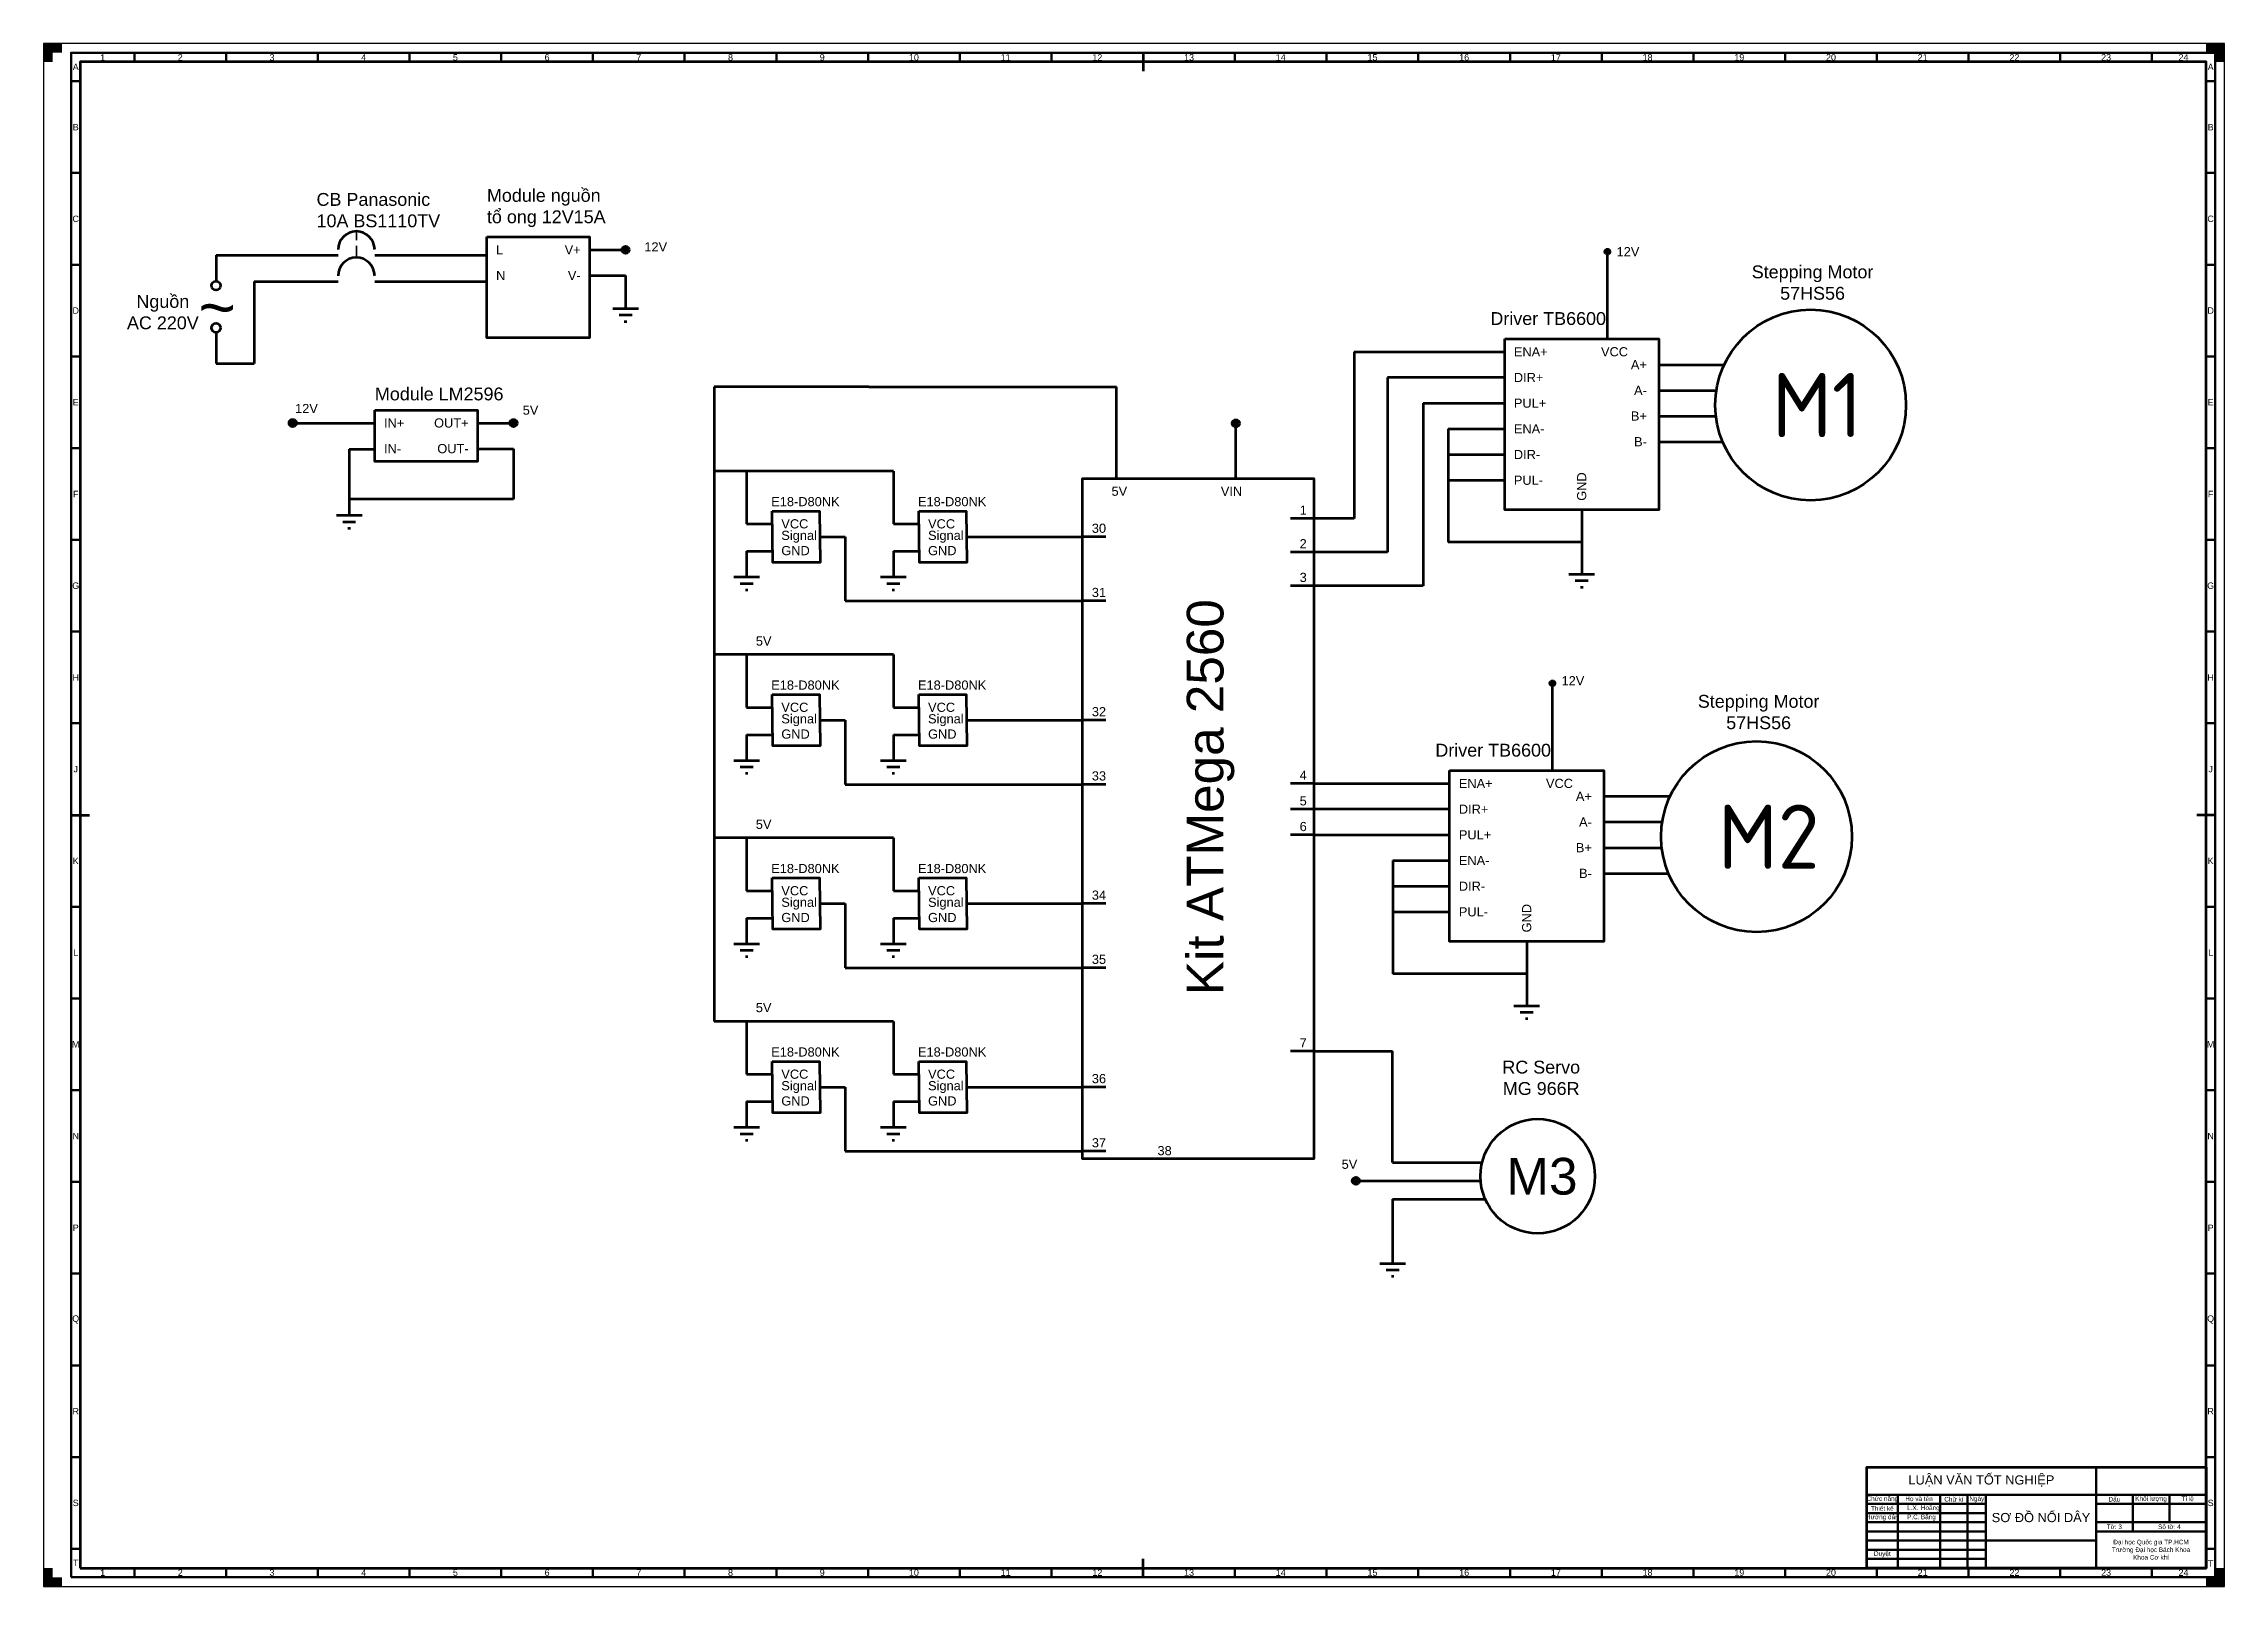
# Model space of a CAD drawing. Header units: millimetres. Extents: x -3609 to 4008, y -1340 to 6855.
# Drawn here: x 2819 to 4008, y 3746 to 4587 of the extents above; entities that cross this region are included whole.
import ezdxf

# ---------------------------------------------------------------- set-up
doc = ezdxf.new("R2010")
doc.units = ezdxf.units.MM
doc.header["$LTSCALE"] = 0.25
doc.linetypes.add('DASHEDX2', pattern=[38.1, 25.4, -12.7])
doc.layers.get('0').update_dxf_attribs({"lineweight": 70})
for name, color, linetype, lineweight in [('Frame 0.5', 170, 'Continuous', 50), ('Frame 1', 10, 'Continuous', 100), ('Hidden', 4, 'DASHEDX2', 35), ('Text', 2, 'Continuous', 35)]:
    doc.layers.add(name, color=color, linetype=linetype, lineweight=lineweight)
doc.styles.get("Standard").update_dxf_attribs({"font": 'arial.ttf', "width": 1.0001})
doc.styles.add('TCVN', font='')
doc.styles.get('TCVN').set_extended_font_data('TCVN 7284')

msp = doc.modelspace()

# ---------------------------------------------------------------- texts
at = {"lineweight": 200, "insert": (2903, 4455.6), "char_height": 25, "attachment_point": 1}
msp.add_mtext_dynamic_manual_height_columns('~', width=21.365, gutter_width=25, heights=[0], dxfattribs=at)
at = {"char_height": 35, "attachment_point": 1, "style": 'TCVN'}
for s, insert in [('M1', (3761, 4407.2)), ('M2', (3731.5, 4171.9))]:
    msp.add_mtext_dynamic_manual_height_columns(s, width=60.392, gutter_width=25, heights=[0], dxfattribs=dict(at, insert=insert))
at = {"insert": (3616.1, 3979.3), "char_height": 20, "attachment_point": 1}
msp.add_mtext_dynamic_manual_height_columns('M3', width=29.641, gutter_width=25, heights=[0], dxfattribs=at)
at = {"layer": 'Text'}
for s, width, gutter_width, heights, insert, char_height, attachment_point in [('\\pxqc;1', 34.5, 17.5, [0], (2850.8, 4579.2), 3.5, 5), ('\\pxqc;2', 50, 17.5, [0], (2893.1, 4579.2), 3.5, 5), ('\\pxqc;3', 50, 17.5, [0], (2943.1, 4579.2), 3.5, 5), ('\\pxqc;4', 50, 17.5, [0], (2993.1, 4579.2), 3.5, 5), ('\\pxqc;5', 50, 17.5, [0], (3043.1, 4579.2), 3.5, 5), ('\\pxqc;6', 50, 17.5, [0], (3093.1, 4579.2), 3.5, 5), ('\\pxqc;7', 50, 17.5, [0], (3143.1, 4579.2), 3.5, 5), ('\\pxqc;8', 50, 17.5, [0], (3193.1, 4579.2), 3.5, 5), ('\\pxqc;9', 50, 17.5, [0], (3243.1, 4579.2), 3.5, 5), ('\\pxqc;10', 50, 17.5, [0], (3293.1, 4579.2), 3.5, 5), ('\\pxqc;11', 50, 17.5, [0], (3343.1, 4579.2), 3.5, 5), ('\\pxqc;12', 50, 17.5, [0], (3393.1, 4579.2), 3.5, 5), ('\\pxqc;13', 50, 17.5, [0], (3443.1, 4579.2), 3.5, 5), ('\\pxqc;14', 50, 17.5, [0], (3493.1, 4579.2), 3.5, 5), ('\\pxqc;15', 50, 17.5, [0], (3543.1, 4579.2), 3.5, 5), ('\\pxqc;16', 50, 17.5, [0], (3593.1, 4579.2), 3.5, 5), ('\\pxqc;17', 50, 17.5, [0], (3643.1, 4579.2), 3.5, 5), ('\\pxqc;18', 50, 17.5, [0], (3693.1, 4579.2), 3.5, 5), ('\\pxqc;19', 50, 17.5, [0], (3743.1, 4579.2), 3.5, 5), ('\\pxqc;20', 50, 17.5, [0], (3793.1, 4579.2), 3.5, 5), ('\\pxqc;21', 50, 17.5, [0], (3843.1, 4579.2), 3.5, 5), ('\\pxqc;22', 50, 17.5, [0], (3893.1, 4579.2), 3.5, 5), ('\\pxqc;23', 50, 17.5, [0], (3943.1, 4579.2), 3.5, 5), ('\\pxqc;24', 34.5, 17.5, [0], (3985.3, 4579.2), 3.5, 5), ('\\pxqc;A', 5, 17.5, [0], (2836.1, 4574), 3.5, 5), ('\\pxqc;A', 5, 17.5, [0], (4000.1, 4574), 3.5, 5), ('\\pxqc;B', 5, 17.5, [0], (2836.1, 4541.2), 3.5, 5), ('\\pxqc;B', 5, 17.5, [0], (4000.1, 4541.2), 3.5, 5), ('Module nguồn tổ ong 12V15A', 68.194, 25, [0], (3060.3, 4497.1), 7, 4), ('CB Panasonic \\P10A BS1110TV', 111.195, 25, [0], (2967.4, 4495.9), 7, 4), ('\\pxqc;C', 5, 17.5, [0], (2836.1, 4491.2), 3.5, 5), ('\\pxqc;C', 5, 17.5, [0], (4000.1, 4491.2), 3.5, 5), ('\\pxi1;L', 23.112, 25, [0], (3060.3, 4474.3), 5, 4), ('\\pxi1,qr;V+', 23.112, 25, [0], (3088.3, 4474.3), 5, 4), ('\\pxi1;12V', 23.112, 25, [0], (3141.1, 4475.9), 5, 4), ('\\pxi1;12V', 23.112, 25, [0], (3671.2, 4473.3), 5, 4), ('\\pxi1;N', 30.918, 25, [0], (3060.3, 4460.3), 5, 4), ('\\pxi1,qr;V-', 23.112, 25, [0], (3088.3, 4460.3), 5, 4), ('\\pxqc;Stepping Motor\\P57HS56', 75.512, 25, [19.8], (3745.3, 4456.4), 7, 4), ('Nguồn AC 220V', 40, 25, [0], (2883.6, 4440.3), 7, 5), ('\\pxqc;D', 5, 17.5, [0], (2836.1, 4441.2), 3.5, 5), ('Driver TB6600', 65.752, 25, [19.8], (3607.4, 4436.8), 7, 4), ('\\pxqc;D', 5, 17.5, [0], (4000.1, 4441.2), 3.5, 5), ('\\pxi1;ENA+', 23.112, 25, [0], (3615.2, 4418.7), 5, 4), ('VCC', 5, 25, [0], (3667.7, 4418.7), 5, 4), ('\\pxi1,qr;A+', 35.523, 25, [2.09], (3657.2, 4411.7), 5, 4), ('Module LM2596', 87.608, 25, [0], (2999.2, 4395.7), 7, 4), ('\\pxi1;DIR+', 23.112, 25, [0], (3615.2, 4404.7), 5, 4), ('\\pxi1,qr;A-', 35.523, 25, [2.09], (3657.2, 4397.7), 5, 4), ('\\pxqc;E', 5, 17.5, [0], (2836.1, 4391.2), 3.5, 5), ('\\pxi1;12V', 23.112, 25, [0], (2950.7, 4387.8), 5, 4), ('\\pxi1;5V', 23.112, 25, [0], (3074.8, 4386.9), 5, 4), ('\\pxi1;PUL+', 23.112, 25, [0], (3615.2, 4390.7), 5, 4), ('\\pxqc;E', 5, 17.5, [0], (4000.1, 4391.2), 3.5, 5), ('\\pxi1;IN+', 23.112, 25, [0], (2999.2, 4379.9), 5, 4), ('\\pxi1,qr;OUT+', 23.112, 25, [0], (3027.2, 4379.9), 5, 4), ('\\pxi1;ENA-', 23.112, 25, [0], (3615.2, 4376.7), 5, 4), ('\\pxi1,qr;B+', 35.523, 25, [2.09], (3657.2, 4383.7), 5, 4), ('\\pxi1;IN-', 30.918, 25, [0], (2999.2, 4365.9), 5, 4), ('\\pxi1,qr;OUT-', 23.112, 25, [0], (3027.2, 4365.9), 5, 4), ('\\pxi1;DIR-', 23.112, 25, [0], (3615.2, 4362.7), 5, 4), ('\\pxi1,qr;B-', 35.523, 25, [2.09], (3657.2, 4369.7), 5, 4), ('\\pxqc;F', 5, 17.5, [0], (2836.1, 4341.2), 3.5, 5), ('\\pxi1,qr;5V', 58.376, 25, [0], (3351, 4342.7), 5, 4), ('\\pxi1,qr;VIN', 58.376, 25, [0], (3413.7, 4342.7), 5, 4), ('\\pxi1;PUL-', 23.112, 25, [0], (3615.2, 4348.7), 5, 4), ('\\pxqc;F', 5, 17.5, [0], (4000.1, 4341.2), 3.5, 5), ('\\pxi1;E18-D80NK', 17.875, 25, [2.6], (3210.3, 4337), 5, 4), ('\\pxi1;E18-D80NK', 17.875, 25, [2.6], (3290.3, 4337), 5, 4), ('\\pxi1,ql;1', 12.672, 25, [0], (3498.4, 4332.4), 5, 4), ('\\pxi1;VCC', 14.25, 25, [0], (3215.8, 4324.9), 5, 4), ('\\pxi1;Signal', 25.875, 25, [0], (3215.8, 4317.9), 5, 4), ('\\pxi1;VCC', 14.25, 25, [0], (3295.8, 4324.9), 5, 4), ('\\pxi1;Signal', 25.875, 25, [0], (3295.8, 4317.9), 5, 4), ('\\pxi1,ql;30', 12.672, 25, [0], (3385.1, 4322.5), 5, 4), ('\\pxi1,ql;2', 12.672, 25, [0], (3498.4, 4314.1), 5, 4), ('\\pxi1;GND', 14.25, 25, [0], (3215.8, 4310.3), 5, 4), ('\\pxi1;GND', 14.25, 25, [0], (3295.8, 4310.3), 5, 4), ('\\pxqc;G', 5, 17.5, [0], (2836.1, 4291.2), 3.5, 5), ('\\pxi1,ql;3', 12.672, 25, [0], (3498.4, 4295.7), 5, 4), ('\\pxqc;G', 5, 17.5, [0], (4000.1, 4291.2), 3.5, 5), ('\\pxi1,ql;31', 12.672, 25, [0], (3385.1, 4287.5), 5, 4), ('\\pxi1;5V', 23.112, 25, [0], (3201.9, 4261), 5, 4), ('\\pxqc;H', 5, 17.5, [0], (2836.1, 4241.2), 3.5, 5), ('\\pxi1;E18-D80NK', 17.875, 25, [2.6], (3210.3, 4237), 5, 4), ('\\pxi1;E18-D80NK', 17.875, 25, [2.6], (3290.3, 4237), 5, 4), ('\\pxi1;12V', 23.112, 25, [0], (3641.2, 4239.4), 5, 4), ('\\pxqc;H', 5, 17.5, [0], (4000.1, 4241.2), 3.5, 5), ('\\pxi1;VCC', 14.25, 25, [0], (3215.8, 4224.9), 5, 4), ('\\pxi1;Signal', 25.875, 25, [0], (3215.8, 4217.9), 5, 4), ('\\pxi1;VCC', 14.25, 25, [0], (3295.8, 4224.9), 5, 4), ('\\pxi1;Signal', 25.875, 25, [0], (3295.8, 4217.9), 5, 4), ('\\pxi1,ql;32', 12.672, 25, [0], (3385.1, 4222.5), 5, 4), ('\\pxqc;Stepping Motor\\P57HS56', 75.512, 25, [19.8], (3715.9, 4222.3), 7, 4), ('\\pxi1;GND', 14.25, 25, [0], (3215.8, 4210.3), 5, 4), ('\\pxi1;GND', 14.25, 25, [0], (3295.8, 4210.3), 5, 4), ('Driver TB6600', 65.752, 25, [19.8], (3577.4, 4201.5), 7, 4), ('\\pxqc;J', 5, 17.5, [0], (2836.1, 4191.2), 3.5, 5), ('\\pxi1,ql;33', 12.672, 25, [0], (3385.1, 4187.5), 5, 4), ('\\pxi1,ql;4', 12.672, 25, [0], (3498.4, 4187.9), 5, 4), ('\\pxi1;ENA+', 23.112, 25, [0], (3585.2, 4183.4), 5, 4), ('VCC', 5, 25, [0], (3637.7, 4183.4), 5, 4), ('\\pxqc;J', 5, 17.5, [0], (4000.1, 4191.2), 3.5, 5), ('\\pxi1,ql;5', 12.672, 25, [0], (3498.4, 4173.9), 5, 4), ('\\pxi1,qr;A+', 35.523, 25, [2.09], (3627.2, 4176.4), 5, 4), ('\\pxi1;5V', 23.112, 25, [0], (3201.9, 4161.1), 5, 4), ('\\pxi1,ql;6', 12.672, 25, [0], (3498.4, 4159.9), 5, 4), ('\\pxi1;DIR+', 23.112, 25, [0], (3585.2, 4169.4), 5, 4), ('\\pxi1,qr;A-', 35.523, 25, [2.09], (3627.2, 4162.4), 5, 4), ('\\pxi1;PUL+', 23.112, 25, [0], (3585.2, 4155.4), 5, 4), ('\\pxi1,qr;B+', 35.523, 25, [2.09], (3627.2, 4148.4), 5, 4), ('\\pxqc;K', 5, 17.5, [0], (2836.1, 4141.2), 3.5, 5), ('\\pxi1;E18-D80NK', 17.875, 25, [2.6], (3210.3, 4137), 5, 4), ('\\pxi1;E18-D80NK', 17.875, 25, [2.6], (3290.3, 4137), 5, 4), ('\\pxi1;ENA-', 23.112, 25, [0], (3585.2, 4141.4), 5, 4), ('\\pxqc;K', 5, 17.5, [0], (4000.1, 4141.2), 3.5, 5), ('\\pxi1;VCC', 14.25, 25, [0], (3215.8, 4124.9), 5, 4), ('\\pxi1;VCC', 14.25, 25, [0], (3295.8, 4124.9), 5, 4), ('\\pxi1;DIR-', 23.112, 25, [0], (3585.2, 4127.4), 5, 4), ('\\pxi1,qr;B-', 35.523, 25, [2.09], (3627.2, 4134.4), 5, 4), ('\\pxi1;Signal', 25.875, 25, [0], (3215.8, 4117.9), 5, 4), ('\\pxi1;Signal', 25.875, 25, [0], (3295.8, 4117.9), 5, 4), ('\\pxi1,ql;34', 12.672, 25, [0], (3385.1, 4122.5), 5, 4), ('\\pxi1;PUL-', 23.112, 25, [0], (3585.2, 4113.4), 5, 4), ('\\pxi1;GND', 14.25, 25, [0], (3215.8, 4110.3), 5, 4), ('\\pxi1;GND', 14.25, 25, [0], (3295.8, 4110.3), 5, 4), ('\\pxqc;L', 5, 17.5, [0], (2836.1, 4091.2), 3.5, 5), ('\\pxqc;L', 5, 17.5, [0], (4000.1, 4091.2), 3.5, 5), ('\\pxi1,ql;35', 12.672, 25, [0], (3385.1, 4087.5), 5, 4), ('\\pxi1;5V', 23.112, 25, [0], (3201.9, 4061.2), 5, 4), ('\\pxqc;M', 5, 17.5, [0], (2836.1, 4041.2), 3.5, 5), ('\\pxi1,ql;7', 12.672, 25, [0], (3498.4, 4042), 5, 4), ('\\pxqc;M', 5, 17.5, [0], (4000.1, 4041.2), 3.5, 5), ('\\pxi1;E18-D80NK', 17.875, 25, [2.6], (3210.3, 4037), 5, 4), ('\\pxi1;E18-D80NK', 17.875, 25, [2.6], (3290.3, 4037), 5, 4), ('\\pxqc;RC Servo\\PMG 966R', 66.418, 25, [0], (3601.9, 4022.9), 7, 4), ('\\pxi1;VCC', 14.25, 25, [0], (3215.8, 4024.9), 5, 4), ('\\pxi1;Signal', 25.875, 25, [0], (3215.8, 4017.9), 5, 4), ('\\pxi1;VCC', 14.25, 25, [0], (3295.8, 4024.9), 5, 4), ('\\pxi1;Signal', 25.875, 25, [0], (3295.8, 4017.9), 5, 4), ('\\pxi1,ql;36', 12.672, 25, [0], (3385.1, 4022.5), 5, 4), ('\\pxi1;GND', 14.25, 25, [0], (3215.8, 4010.3), 5, 4), ('\\pxi1;GND', 14.25, 25, [0], (3295.8, 4010.3), 5, 4), ('\\pxqc;N', 5, 17.5, [0], (2836.1, 3991.2), 3.5, 5), ('\\pxi1,ql;37', 12.672, 25, [0], (3385.1, 3987.5), 5, 4), ('\\pxi1,ql;38', 12.672, 25, [0], (3420.9, 3983.2), 5, 4), ('\\pxqc;N', 5, 17.5, [0], (4000.1, 3991.2), 3.5, 5), ('\\pxi1;5V', 15.096, 25, [1.45], (3521.3, 3975.8), 5, 4), ('\\pxqc;P', 5, 17.5, [0], (2836.1, 3941.2), 3.5, 5), ('\\pxqc;P', 5, 17.5, [0], (4000.1, 3941.2), 3.5, 5), ('\\pxqc;Q', 5, 17.5, [0], (2836.1, 3891.2), 3.5, 5), ('\\pxqc;Q', 5, 17.5, [0], (4000.1, 3891.2), 3.5, 5), ('\\pxqc;R', 5, 17.5, [0], (2836.1, 3841.2), 3.5, 5), ('\\pxqc;R', 5, 17.5, [0], (4000.1, 3841.2), 3.5, 5), ('LUẬN VĂN TỐT NGHIỆP', 125, 25, [0], (3875.1, 3803.2), 5, 5), ('\\pxqc;S', 5, 17.5, [0], (2836.1, 3791.2), 3.5, 5), ('Chức năng', 17, 25, [0], (3821.1, 3793.2), 2.5, 5), ('Họ và tên', 23, 25, [0], (3841.1, 3793.2), 2.5, 5), ('Chữ kí', 15, 25, [0], (3860.1, 3793.2), 2.5, 5), ('Ngày', 10, 25, [0], (3872.6, 3793.2), 2.5, 5), ('\\pxqc;Dấu', 20, 17.5, [0], (3947.6, 3793.2), 2.5, 5), ('\\pxqc;Khối lượng', 20, 17.5, [0], (3967.6, 3793.2), 2.5, 5), ('\\pxqc;Tỉ lệ', 20, 17.5, [0], (3987.6, 3793.2), 2.5, 5), ('\\pxqc;S', 5, 17.5, [0], (4000.1, 3791.2), 3.5, 5), ('Hướng dẫn', 17, 25, [0], (3821.1, 3783.2), 2.5, 5), ('Thiết kế', 17, 25, [0], (3821.1, 3788.2), 2.5, 5), ('\\pxi-3,l5,t5;L.X.^IHoằng', 23, 25, [0], (3829.6, 3788.2), 2.5, 4), ('\\pxi-3,l5,ql,t5;P.C.^IBằng', 23, 25, [0], (3829.6, 3783.2), 2.5, 4), ('SƠ ĐỒ NỐI DÂY', 60, 25, [0], (3907.6, 3783.2), 5, 5), ('Tờ: 3', 20, 17.5, [0], (3947.6, 3778.2), 2.5, 5), ('Đại học Quốc gia TP.HCM\\PTrường Đại học Bách Khoa\\PKhoa Cơ khí', 60, 25, [0], (3967.6, 3765.7), 2.5, 5), ('\\pxqc;Số tờ: 4', 40, 17.5, [0], (3977.6, 3778.2), 2.5, 5), ('\\pxqc;T', 5, 17.5, [0], (2836.1, 3758.5), 3.5, 5), ('\\pxqc;Duyệt', 17, 25, [0], (3821.1, 3763.2), 2.5, 5), ('\\pxqc;T', 5, 17.5, [0], (4000.1, 3758.2), 3.5, 5), ('\\pxqc;1', 34.5, 17.5, [0], (2850.8, 3753.2), 3.5, 5), ('\\pxqc;2', 50, 17.5, [0], (2893.1, 3753.2), 3.5, 5), ('\\pxqc;3', 50, 17.5, [0], (2943.1, 3753.2), 3.5, 5), ('\\pxqc;4', 50, 17.5, [0], (2993.1, 3753.2), 3.5, 5), ('\\pxqc;5', 50, 17.5, [0], (3043.1, 3753.2), 3.5, 5), ('\\pxqc;6', 50, 17.5, [0], (3093.1, 3753.2), 3.5, 5), ('\\pxqc;7', 50, 17.5, [0], (3143.1, 3753.2), 3.5, 5), ('\\pxqc;8', 50, 17.5, [0], (3193.1, 3753.2), 3.5, 5), ('\\pxqc;9', 50, 17.5, [0], (3243.1, 3753.2), 3.5, 5), ('\\pxqc;10', 50, 17.5, [0], (3293.1, 3753.2), 3.5, 5), ('\\pxqc;11', 50, 17.5, [0], (3343.1, 3753.2), 3.5, 5), ('\\pxqc;12', 50, 17.5, [0], (3393.1, 3753.2), 3.5, 5), ('\\pxqc;13', 50, 17.5, [0], (3443.1, 3753.2), 3.5, 5), ('\\pxqc;14', 50, 17.5, [0], (3493.1, 3753.2), 3.5, 5), ('\\pxqc;15', 50, 17.5, [0], (3543.1, 3753.2), 3.5, 5), ('\\pxqc;16', 50, 17.5, [0], (3593.1, 3753.2), 3.5, 5), ('\\pxqc;17', 50, 17.5, [0], (3643.1, 3753.2), 3.5, 5), ('\\pxqc;18', 50, 17.5, [0], (3693.1, 3753.2), 3.5, 5), ('\\pxqc;19', 50, 17.5, [0], (3743.1, 3753.2), 3.5, 5), ('\\pxqc;20', 50, 17.5, [0], (3793.1, 3753.2), 3.5, 5), ('\\pxqc;21', 50, 17.5, [0], (3843.1, 3753.2), 3.5, 5), ('\\pxqc;22', 50, 17.5, [0], (3893.1, 3753.2), 3.5, 5), ('\\pxqc;23', 50, 17.5, [0], (3943.1, 3753.2), 3.5, 5), ('\\pxqc;24', 34.5, 17.5, [0], (3985.3, 3753.2), 3.5, 5)]:
    msp.add_mtext_dynamic_manual_height_columns(s, width=width, gutter_width=gutter_width, heights=heights, dxfattribs=dict(at, insert=insert, char_height=char_height, attachment_point=attachment_point))
at = {"layer": 'Text', "attachment_point": 4, "rotation": 90}
for s, width, gutter_width, heights, insert, char_height in [('\\pxi1;GND', 23.112, 25, [0], (3657.2, 4332.5), 5), ('Kit ATMega 2560', 234.478, 0, [110.7], (3454.9, 4068), 20), ('\\pxi1;GND', 23.112, 25, [0], (3627.2, 4097.2), 5)]:
    msp.add_mtext_dynamic_manual_height_columns(s, width=width, gutter_width=gutter_width, heights=heights, dxfattribs=dict(at, insert=insert, char_height=char_height))

# ---------------------------------------------------------------- hatches: boundary and pattern name
h = msp.add_hatch(color=256)
h.dxf.hatch_style = 1
h.paths.add_polyline_path([(3133.9, 4474.3, 1), (3137.9, 4474.3, 1)])
h = msp.add_hatch(color=256)
h.dxf.hatch_style = 1
h.paths.add_polyline_path([(3669.8, 4473.3, 1), (3672.6, 4473.3, 1)])
h = msp.add_hatch(color=256)
h.dxf.hatch_style = 1
h.paths.add_polyline_path([(2952.4, 4379.9, 1), (2956.4, 4379.9, 1)])
h = msp.add_hatch(color=256)
h.dxf.hatch_style = 1
h.paths.add_polyline_path([(3076.8, 4379.9, 1), (3072.8, 4379.9, 1)])
h = msp.add_hatch(color=256)
h.dxf.hatch_style = 1
h.paths.add_polyline_path([(3466.6, 4379.7, 1), (3470.6, 4379.7, 1)])
h = msp.add_hatch(color=256)
h.dxf.hatch_style = 1
h.paths.add_polyline_path([(3642.6, 4238, 1), (3639.8, 4238, 1)])
h = msp.add_hatch(color=256)
h.dxf.hatch_style = 1
h.paths.add_polyline_path([(3536.1, 3966.8, 1), (3532.1, 3966.8, 1)])

# ---------------------------------------------------------------- linework, layer by layer
for p, q in [((2912.6, 4471.4), (2912.6, 4457.3)), ((2912.6, 4471.4), (2962.7, 4471.4)), ((2962.7, 4471.4), (2979.1, 4471.4)), ((2999.1, 4471.4), (3015.5, 4471.4)), ((3015.5, 4471.4), (3060.3, 4471.4)), ((3116.3, 4474.3), (3135.9, 4474.3)), ((3671.2, 4425.7), (3671.2, 4473.3)), ((3116.3, 4460.3), (3135.9, 4460.3)), ((3135.9, 4460.3), (3135.9, 4442.3)), ((2933.3, 4457.1), (2962.7, 4457.1)), ((2933.3, 4457.1), (2933.3, 4412.3)), ((2962.7, 4457.1), (2979.1, 4457.1)), ((2999.1, 4457.1), (3015.5, 4457.1)), ((3015.5, 4457.1), (3060.3, 4457.1)), ((2912.6, 4429.3), (2912.6, 4412.3)), ((2912.6, 4412.3), (2933.3, 4412.3)), ((3533.1, 4418.7), (3577.4, 4418.7)), ((3533.1, 4418.7), (3533.1, 4327.9)), ((3577.4, 4418.7), (3615.2, 4418.7)), ((3699.2, 4411.7), (3734.8, 4411.7)), ((3268.5, 4399.6), (3184.2, 4399.6)), ((3184.2, 4399.6), (3184.2, 4053.7)), ((3268.5, 4399.6), (3403.6, 4399.6)), ((3403.6, 4349.7), (3403.6, 4399.6)), ((3577.4, 4404.7), (3551.3, 4404.7)), ((3551.3, 4404.7), (3551.3, 4309.5)), ((3615.2, 4404.7), (3577.4, 4404.7)), ((3570.8, 4390.7), (3577.4, 4390.7)), ((3570.8, 4390.7), (3570.8, 4291.1)), ((3577.4, 4390.7), (3615.2, 4390.7)), ((3577.4, 4390.7), (3615.2, 4390.7)), ((3699.2, 4397.7), (3730.5, 4397.7)), ((2954.4, 4379.9), (2999.2, 4379.9)), ((3055.2, 4379.9), (3074.8, 4379.9)), ((3468.6, 4349.7), (3468.6, 4379.7)), ((3584.3, 4376.7), (3615.2, 4376.7)), ((3584.3, 4376.7), (3584.3, 4315)), ((3699.2, 4383.7), (3730.3, 4383.7)), ((2985.2, 4365.7), (2999.2, 4365.7)), ((2985.2, 4365.7), (2985.2, 4351.7)), ((3055.2, 4365.9), (3074.8, 4365.9)), ((3074.8, 4365.9), (3074.8, 4338.3)), ((3699.2, 4369.7), (3733.9, 4369.7)), ((2985.2, 4351.7), (2985.2, 4329.6)), ((3268.5, 4353.7), (3184.2, 4353.7)), ((3201.9, 4353.7), (3201.9, 4324.9)), ((3281.9, 4353.7), (3268.5, 4353.7)), ((3281.9, 4353.7), (3281.9, 4324.9)), ((3584.3, 4362.7), (3615.2, 4362.7)), ((3584.3, 4348.7), (3615.2, 4348.7)), ((3074.8, 4338.3), (2985.2, 4338.3)), ((3657.2, 4332.5), (3657.2, 4297.5)), ((3201.9, 4324.9), (3215.8, 4324.9)), ((3241.7, 4317.9), (3255.7, 4317.9)), ((3255.7, 4317.9), (3255.7, 4282.9)), ((3281.9, 4324.9), (3295.8, 4324.9)), ((3321.7, 4317.9), (3335.7, 4317.9)), ((3335.7, 4317.9), (3353.9, 4317.9)), ((3353.9, 4317.9), (3385.1, 4317.9)), ((3397.8, 4317.9), (3385.1, 4317.9)), ((3511.1, 4327.9), (3498.4, 4327.9)), ((3533.1, 4327.9), (3511.1, 4327.9)), ((3201.9, 4310), (3215.9, 4310)), ((3201.9, 4310), (3201.9, 4296)), ((3281.9, 4310), (3295.9, 4310)), ((3281.9, 4310), (3281.9, 4296)), ((3511.1, 4309.5), (3498.4, 4309.5)), ((3551.3, 4309.5), (3511.1, 4309.5)), ((3657.2, 4315), (3584.3, 4315)), ((3255.7, 4282.9), (3268.5, 4282.9)), ((3268.5, 4282.9), (3353.9, 4282.9)), ((3353.9, 4282.9), (3385.1, 4282.9)), ((3397.8, 4282.9), (3385.1, 4282.9)), ((3511.1, 4291.1), (3498.4, 4291.1)), ((3570.8, 4291.1), (3511.1, 4291.1)), ((3268.5, 4253.7), (3184.2, 4253.7)), ((3201.9, 4253.7), (3201.9, 4224.9)), ((3281.9, 4253.7), (3268.5, 4253.7)), ((3281.9, 4253.7), (3281.9, 4224.9)), ((3641.2, 4190.4), (3641.2, 4238)), ((3201.9, 4224.9), (3215.8, 4224.9)), ((3281.9, 4224.9), (3295.8, 4224.9)), ((3201.9, 4210), (3215.9, 4210)), ((3201.9, 4210), (3201.9, 4196)), ((3241.7, 4217.9), (3255.7, 4217.9)), ((3255.7, 4217.9), (3255.7, 4182.9)), ((3281.9, 4210), (3295.9, 4210)), ((3281.9, 4210), (3281.9, 4196)), ((3321.7, 4217.9), (3335.7, 4217.9)), ((3335.7, 4217.9), (3353.9, 4217.9)), ((3353.9, 4217.9), (3385.1, 4217.9)), ((3397.8, 4217.9), (3385.1, 4217.9)), ((3255.7, 4182.9), (3268.5, 4182.9)), ((3268.5, 4182.9), (3353.9, 4182.9)), ((3353.9, 4182.9), (3385.1, 4182.9)), ((3397.8, 4182.9), (3385.1, 4182.9)), ((3511.1, 4183.4), (3498.4, 4183.4)), ((3511.1, 4183.4), (3534.5, 4183.4)), ((3534.5, 4183.4), (3585.2, 4183.4)), ((3669.2, 4176.4), (3705.4, 4176.4)), ((3511.1, 4169.4), (3498.4, 4169.4)), ((3534.5, 4169.4), (3511.1, 4169.4)), ((3585.2, 4169.4), (3534.5, 4169.4)), ((3669.2, 4162.4), (3701.1, 4162.4)), ((3268.5, 4153.7), (3184.2, 4153.7)), ((3201.9, 4153.7), (3201.9, 4124.9)), ((3281.9, 4153.7), (3268.5, 4153.7)), ((3281.9, 4153.7), (3281.9, 4124.9)), ((3511.1, 4155.4), (3498.4, 4155.4)), ((3511.1, 4155.4), (3534.5, 4155.4)), ((3534.5, 4155.4), (3585.2, 4155.4)), ((3534.5, 4155.4), (3585.2, 4155.4)), ((3554.3, 4141.4), (3585.2, 4141.4)), ((3554.3, 4141.4), (3554.3, 4079.7)), ((3669.2, 4148.4), (3700.9, 4148.4)), ((3554.3, 4127.4), (3585.2, 4127.4)), ((3669.2, 4134.4), (3704.5, 4134.4)), ((3201.9, 4124.9), (3215.8, 4124.9)), ((3241.7, 4117.9), (3255.7, 4117.9)), ((3255.7, 4117.9), (3255.7, 4082.9)), ((3281.9, 4124.9), (3295.8, 4124.9)), ((3321.7, 4117.9), (3335.7, 4117.9)), ((3335.7, 4117.9), (3353.9, 4117.9)), ((3353.9, 4117.9), (3385.1, 4117.9)), ((3397.8, 4117.9), (3385.1, 4117.9)), ((3201.9, 4110), (3215.9, 4110)), ((3201.9, 4110), (3201.9, 4096)), ((3281.9, 4110), (3295.9, 4110)), ((3281.9, 4110), (3281.9, 4096)), ((3554.3, 4113.4), (3585.2, 4113.4)), ((3627.2, 4097.2), (3627.2, 4062.2)), ((3255.7, 4082.9), (3268.5, 4082.9)), ((3268.5, 4082.9), (3353.9, 4082.9)), ((3353.9, 4082.9), (3385.1, 4082.9)), ((3397.8, 4082.9), (3385.1, 4082.9)), ((3627.2, 4079.7), (3554.3, 4079.7)), ((3268.5, 4053.7), (3184.2, 4053.7)), ((3201.9, 4053.7), (3201.9, 4024.9)), ((3281.9, 4053.7), (3268.5, 4053.7)), ((3281.9, 4053.7), (3281.9, 4024.9)), ((3511.1, 4037.4), (3498.4, 4037.4)), ((3511.1, 4037.4), (3534.1, 4037.4)), ((3534.1, 4037.4), (3554.1, 4037.4)), ((3554.1, 3976.8), (3554.1, 4037.4)), ((3201.9, 4024.9), (3215.8, 4024.9)), ((3281.9, 4024.9), (3295.8, 4024.9)), ((3201.9, 4010), (3215.9, 4010)), ((3201.9, 4010), (3201.9, 3996)), ((3241.7, 4017.9), (3255.7, 4017.9)), ((3255.7, 4017.9), (3255.7, 3982.9)), ((3281.9, 4010), (3295.9, 4010)), ((3281.9, 4010), (3281.9, 3996)), ((3321.7, 4017.9), (3335.7, 4017.9)), ((3335.7, 4017.9), (3353.9, 4017.9)), ((3353.9, 4017.9), (3385.1, 4017.9)), ((3397.8, 4017.9), (3385.1, 4017.9)), ((3255.7, 3982.9), (3268.5, 3982.9)), ((3268.5, 3982.9), (3353.9, 3982.9)), ((3353.9, 3982.9), (3385.1, 3982.9)), ((3397.8, 3982.9), (3385.1, 3982.9)), ((3554.1, 3976.8), (3602.9, 3976.8)), ((3534.1, 3966.8), (3602.1, 3966.8)), ((3554.1, 3956.8), (3604.6, 3956.8)), ((3554.1, 3956.8), (3554.1, 3921.8))]:
    msp.add_line(p, q)
at = {"lineweight": 200}
for p, q in [((3128.9, 4442.3), (3142.9, 4442.3)), ((3132.4, 4438.8), (3139.4, 4438.8)), ((3135.2, 4435.3), (3136.6, 4435.3)), ((2978.2, 4329.6), (2992.2, 4329.6)), ((2981.7, 4326.1), (2988.7, 4326.1)), ((2984.5, 4322.6), (2985.9, 4322.6)), ((3194.9, 4296), (3208.9, 4296)), ((3198.4, 4292.5), (3205.4, 4292.5)), ((3274.9, 4296), (3288.9, 4296)), ((3278.4, 4292.5), (3285.4, 4292.5)), ((3650.2, 4297.5), (3664.2, 4297.5)), ((3653.7, 4294), (3660.7, 4294)), ((3201.2, 4289), (3202.6, 4289)), ((3281.2, 4289), (3282.6, 4289)), ((3656.5, 4290.5), (3657.9, 4290.5)), ((3194.9, 4196), (3208.9, 4196)), ((3198.4, 4192.5), (3205.4, 4192.5)), ((3201.2, 4189), (3202.6, 4189)), ((3274.9, 4196), (3288.9, 4196)), ((3278.4, 4192.5), (3285.4, 4192.5)), ((3281.2, 4189), (3282.6, 4189)), ((3194.9, 4096), (3208.9, 4096)), ((3198.4, 4092.5), (3205.4, 4092.5)), ((3274.9, 4096), (3288.9, 4096)), ((3278.4, 4092.5), (3285.4, 4092.5)), ((3201.2, 4089), (3202.6, 4089)), ((3281.2, 4089), (3282.6, 4089)), ((3620.2, 4062.2), (3634.2, 4062.2)), ((3623.7, 4058.7), (3630.7, 4058.7)), ((3626.5, 4055.2), (3627.9, 4055.2)), ((3194.9, 3996), (3208.9, 3996)), ((3274.9, 3996), (3288.9, 3996)), ((3198.4, 3992.5), (3205.4, 3992.5)), ((3201.2, 3989), (3202.6, 3989)), ((3278.4, 3992.5), (3285.4, 3992.5)), ((3281.2, 3989), (3282.6, 3989)), ((3547.1, 3921.8), (3561.1, 3921.8)), ((3550.6, 3918.3), (3557.6, 3918.3)), ((3553.4, 3914.8), (3554.8, 3914.8))]:
    msp.add_line(p, q, dxfattribs=at)
for points in [[(3060.3, 4481.3), (3116.3, 4481.3), (3116.3, 4426.3), (3060.3, 4426.3)], [(3615.2, 4425.7), (3699.2, 4425.7), (3699.2, 4332.5), (3615.2, 4332.5)], [(2999.2, 4386.9), (3055.2, 4386.9), (3055.2, 4358.9), (2999.2, 4358.9)], [(3215.8, 4331.9), (3241.6, 4331.9), (3241.9, 4303.9), (3216.1, 4303.9)], [(3295.8, 4331.9), (3321.6, 4331.9), (3321.9, 4303.9), (3296.1, 4303.9)], [(3215.8, 4231.9), (3241.6, 4231.9), (3241.9, 4203.9), (3216.1, 4203.9)], [(3295.8, 4231.9), (3321.6, 4231.9), (3321.9, 4203.9), (3296.1, 4203.9)], [(3585.2, 4190.4), (3669.2, 4190.4), (3669.2, 4097.2), (3585.2, 4097.2)], [(3215.8, 4131.9), (3241.6, 4131.9), (3241.9, 4103.9), (3216.1, 4103.9)], [(3295.8, 4131.9), (3321.6, 4131.9), (3321.9, 4103.9), (3296.1, 4103.9)], [(3215.8, 4031.9), (3241.6, 4031.9), (3241.9, 4003.9), (3216.1, 4003.9)], [(3295.8, 4031.9), (3321.6, 4031.9), (3321.9, 4003.9), (3296.1, 4003.9)]]:
    msp.add_lwpolyline(points, close=True, dxfattribs=at)
for points in [[(3438.6, 3978.7), (3385.1, 3978.7), (3385.1, 4349.7), (3438.6, 4349.7)], [(3438.6, 4349.7), (3511.1, 4349.7), (3511.1, 3978.7), (3438.6, 3978.7)]]:
    msp.add_lwpolyline(points, dxfattribs=at)
for centre, radius in [((3135.9, 4474.3), 2), ((3671.2, 4473.3), 1.4), ((2954.4, 4379.9), 2), ((3074.8, 4379.9), 2), ((3468.6, 4379.7), 2), ((3641.2, 4238), 1.4), ((3534.1, 3966.8), 2)]:
    msp.add_circle(centre, radius)
for centre, radius in [((2912.6, 4454.8), 2.5), ((3782, 4389.7), 52), ((2912.6, 4431.8), 2.5), ((3752.5, 4154.4), 52), ((3633.2, 3969.3), 31.2)]:
    msp.add_circle(centre, radius, dxfattribs=at)
for centre in [(2989.1, 4474.4), (2989.1, 4460.1)]:
    msp.add_arc(centre, 10, 0, 180, dxfattribs=at)
for points in [[(2828.6, 4581.7), (2828.6, 4586.7), (2818.6, 4581.7), (2818.6, 4586.7)], [(2818.6, 4576.7), (2818.6, 4586.7), (2823.6, 4576.7), (2823.6, 4586.7)], [(3997.6, 4581.7), (3997.6, 4586.7), (4007.6, 4581.7), (4007.6, 4586.7)], [(4007.6, 4576.7), (4007.6, 4586.7), (4002.6, 4576.7), (4002.6, 4586.7)], [(2818.6, 3755.7), (2818.6, 3745.7), (2823.6, 3755.7), (2823.6, 3745.7)], [(2828.6, 3750.7), (2828.6, 3745.7), (2818.6, 3750.7), (2818.6, 3745.7)], [(3997.6, 3750.7), (3997.6, 3745.7), (4007.6, 3750.7), (4007.6, 3745.7)], [(4007.6, 3755.7), (4007.6, 3745.7), (4002.6, 3755.7), (4002.6, 3745.7)]]:
    msp.add_solid(points)
at = {"layer": 'Defpoints'}
msp.add_lwpolyline([(2818.6, 3745.7), (4007.6, 3745.7), (4007.6, 4586.7), (2818.6, 4586.7)], close=True, dxfattribs=at)
at = {"layer": 'Frame 0.5'}
for p, q in [((2868.1, 4581.7), (2868.1, 4576.7)), ((2918.1, 4576.7), (2918.1, 4581.7)), ((2968.1, 4581.7), (2968.1, 4576.7)), ((3018.1, 4576.7), (3018.1, 4581.7)), ((3068.1, 4581.7), (3068.1, 4576.7)), ((3118.1, 4576.7), (3118.1, 4581.7)), ((3168.1, 4581.7), (3168.1, 4576.7)), ((3218.1, 4576.7), (3218.1, 4581.7)), ((3268.1, 4581.7), (3268.1, 4576.7)), ((3318.1, 4576.7), (3318.1, 4581.7)), ((3368.1, 4581.7), (3368.1, 4576.7)), ((3468.1, 4581.7), (3468.1, 4576.7)), ((3518.1, 4576.7), (3518.1, 4581.7)), ((3568.1, 4581.7), (3568.1, 4576.7)), ((3618.1, 4576.7), (3618.1, 4581.7)), ((3668.1, 4581.7), (3668.1, 4576.7)), ((3718.1, 4576.7), (3718.1, 4581.7)), ((3768.1, 4581.7), (3768.1, 4576.7)), ((3818.1, 4576.7), (3818.1, 4581.7)), ((3868.1, 4581.7), (3868.1, 4576.7)), ((3918.1, 4576.7), (3918.1, 4581.7)), ((3968.1, 4581.7), (3968.1, 4576.7)), ((2838.6, 4566.2), (2833.6, 4566.2)), ((3997.6, 4566.2), (4002.6, 4566.2)), ((2833.6, 4516.2), (2838.6, 4516.2)), ((4002.6, 4516.2), (3997.6, 4516.2)), ((2838.6, 4466.2), (2833.6, 4466.2)), ((3997.6, 4466.2), (4002.6, 4466.2)), ((2833.6, 4416.2), (2838.6, 4416.2)), ((4002.6, 4416.2), (3997.6, 4416.2)), ((2838.6, 4366.2), (2833.6, 4366.2)), ((3997.6, 4366.2), (4002.6, 4366.2)), ((2833.6, 4316.2), (2838.6, 4316.2)), ((4002.6, 4316.2), (3997.6, 4316.2)), ((2838.6, 4266.2), (2833.6, 4266.2)), ((3997.6, 4266.2), (4002.6, 4266.2)), ((2833.6, 4216.2), (2838.6, 4216.2)), ((4002.6, 4216.2), (3997.6, 4216.2)), ((2833.6, 4116.2), (2838.6, 4116.2)), ((4002.6, 4116.2), (3997.6, 4116.2)), ((2838.6, 4066.2), (2833.6, 4066.2)), ((3997.6, 4066.2), (4002.6, 4066.2)), ((2833.6, 4016.2), (2838.6, 4016.2)), ((4002.6, 4016.2), (3997.6, 4016.2)), ((2838.6, 3966.2), (2833.6, 3966.2)), ((3997.6, 3966.2), (4002.6, 3966.2)), ((2833.6, 3916.2), (2838.6, 3916.2)), ((4002.6, 3916.2), (3997.6, 3916.2)), ((2838.6, 3866.2), (2833.6, 3866.2)), ((3997.6, 3866.2), (4002.6, 3866.2)), ((2833.6, 3816.2), (2838.6, 3816.2)), ((3937.6, 3755.7), (3937.6, 3810.7)), ((4002.6, 3816.2), (3997.6, 3816.2)), ((3812.6, 3795.7), (3997.6, 3795.7)), ((3829.6, 3795.7), (3829.6, 3755.7)), ((3852.6, 3755.7), (3852.6, 3795.7)), ((3867.6, 3795.7), (3867.6, 3755.7)), ((3877.6, 3795.7), (3877.6, 3755.7)), ((3957.6, 3795.7), (3957.6, 3775.7)), ((3977.6, 3795.7), (3977.6, 3780.7)), ((3877.6, 3790.7), (3812.6, 3790.7)), ((3812.6, 3785.7), (3877.6, 3785.7)), ((3997.6, 3790.7), (3937.6, 3790.7)), ((3877.6, 3780.7), (3812.6, 3780.7)), ((3812.6, 3775.7), (3877.6, 3775.7)), ((3937.6, 3770.7), (3812.6, 3770.7)), ((3997.6, 3780.7), (3937.6, 3780.7)), ((3997.6, 3775.7), (3937.6, 3775.7)), ((2838.6, 3766.2), (2833.6, 3766.2)), ((3877.6, 3765.7), (3812.6, 3765.7)), ((3812.6, 3760.7), (3877.6, 3760.7)), ((3997.6, 3766.2), (4002.6, 3766.2)), ((2868.1, 3750.7), (2868.1, 3755.7)), ((2918.1, 3755.7), (2918.1, 3750.7)), ((2968.1, 3750.7), (2968.1, 3755.7)), ((3018.1, 3755.7), (3018.1, 3750.7)), ((3068.1, 3750.7), (3068.1, 3755.7)), ((3118.1, 3755.7), (3118.1, 3750.7)), ((3168.1, 3750.7), (3168.1, 3755.7)), ((3218.1, 3755.7), (3218.1, 3750.7)), ((3268.1, 3750.7), (3268.1, 3755.7)), ((3318.1, 3755.7), (3318.1, 3750.7)), ((3368.1, 3750.7), (3368.1, 3755.7)), ((3468.1, 3750.7), (3468.1, 3755.7)), ((3518.1, 3755.7), (3518.1, 3750.7)), ((3568.1, 3750.7), (3568.1, 3755.7)), ((3618.1, 3755.7), (3618.1, 3750.7)), ((3668.1, 3750.7), (3668.1, 3755.7)), ((3718.1, 3755.7), (3718.1, 3750.7)), ((3768.1, 3750.7), (3768.1, 3755.7)), ((3818.1, 3755.7), (3818.1, 3750.7)), ((3868.1, 3750.7), (3868.1, 3755.7)), ((3918.1, 3755.7), (3918.1, 3750.7)), ((3968.1, 3750.7), (3968.1, 3755.7))]:
    msp.add_line(p, q, dxfattribs=at)
msp.add_lwpolyline([(2833.6, 3750.7), (4002.6, 3750.7), (4002.6, 4581.7), (2833.6, 4581.7)], close=True, dxfattribs=at)
at = {"layer": 'Frame 1'}
for p, q in [((3418.1, 4581.7), (3418.1, 4571.7)), ((2833.6, 4166.2), (2843.6, 4166.2)), ((4002.6, 4166.2), (3992.6, 4166.2)), ((3418.1, 3750.7), (3418.1, 3760.7))]:
    msp.add_line(p, q, dxfattribs=at)
for points in [[(2838.6, 3755.7), (3997.6, 3755.7), (3997.6, 4576.7), (2838.6, 4576.7)], [(3997.6, 3755.7), (3812.6, 3755.7), (3812.6, 3810.7), (3997.6, 3810.7)]]:
    msp.add_lwpolyline(points, close=True, dxfattribs=at)
at = {"layer": 'Hidden'}
msp.add_line((2989.1, 4470.1), (2989.1, 4484.4), dxfattribs=at)

msp.set_redraw_order([(e.dxf.handle, doc.entitydb.next_handle()) for e in msp.query("TEXT MTEXT ATTDEF DIMENSION ARC_DIMENSION")])  # texts and dimensions are drawn at this point

doc.saveas('drawing.dxf')
